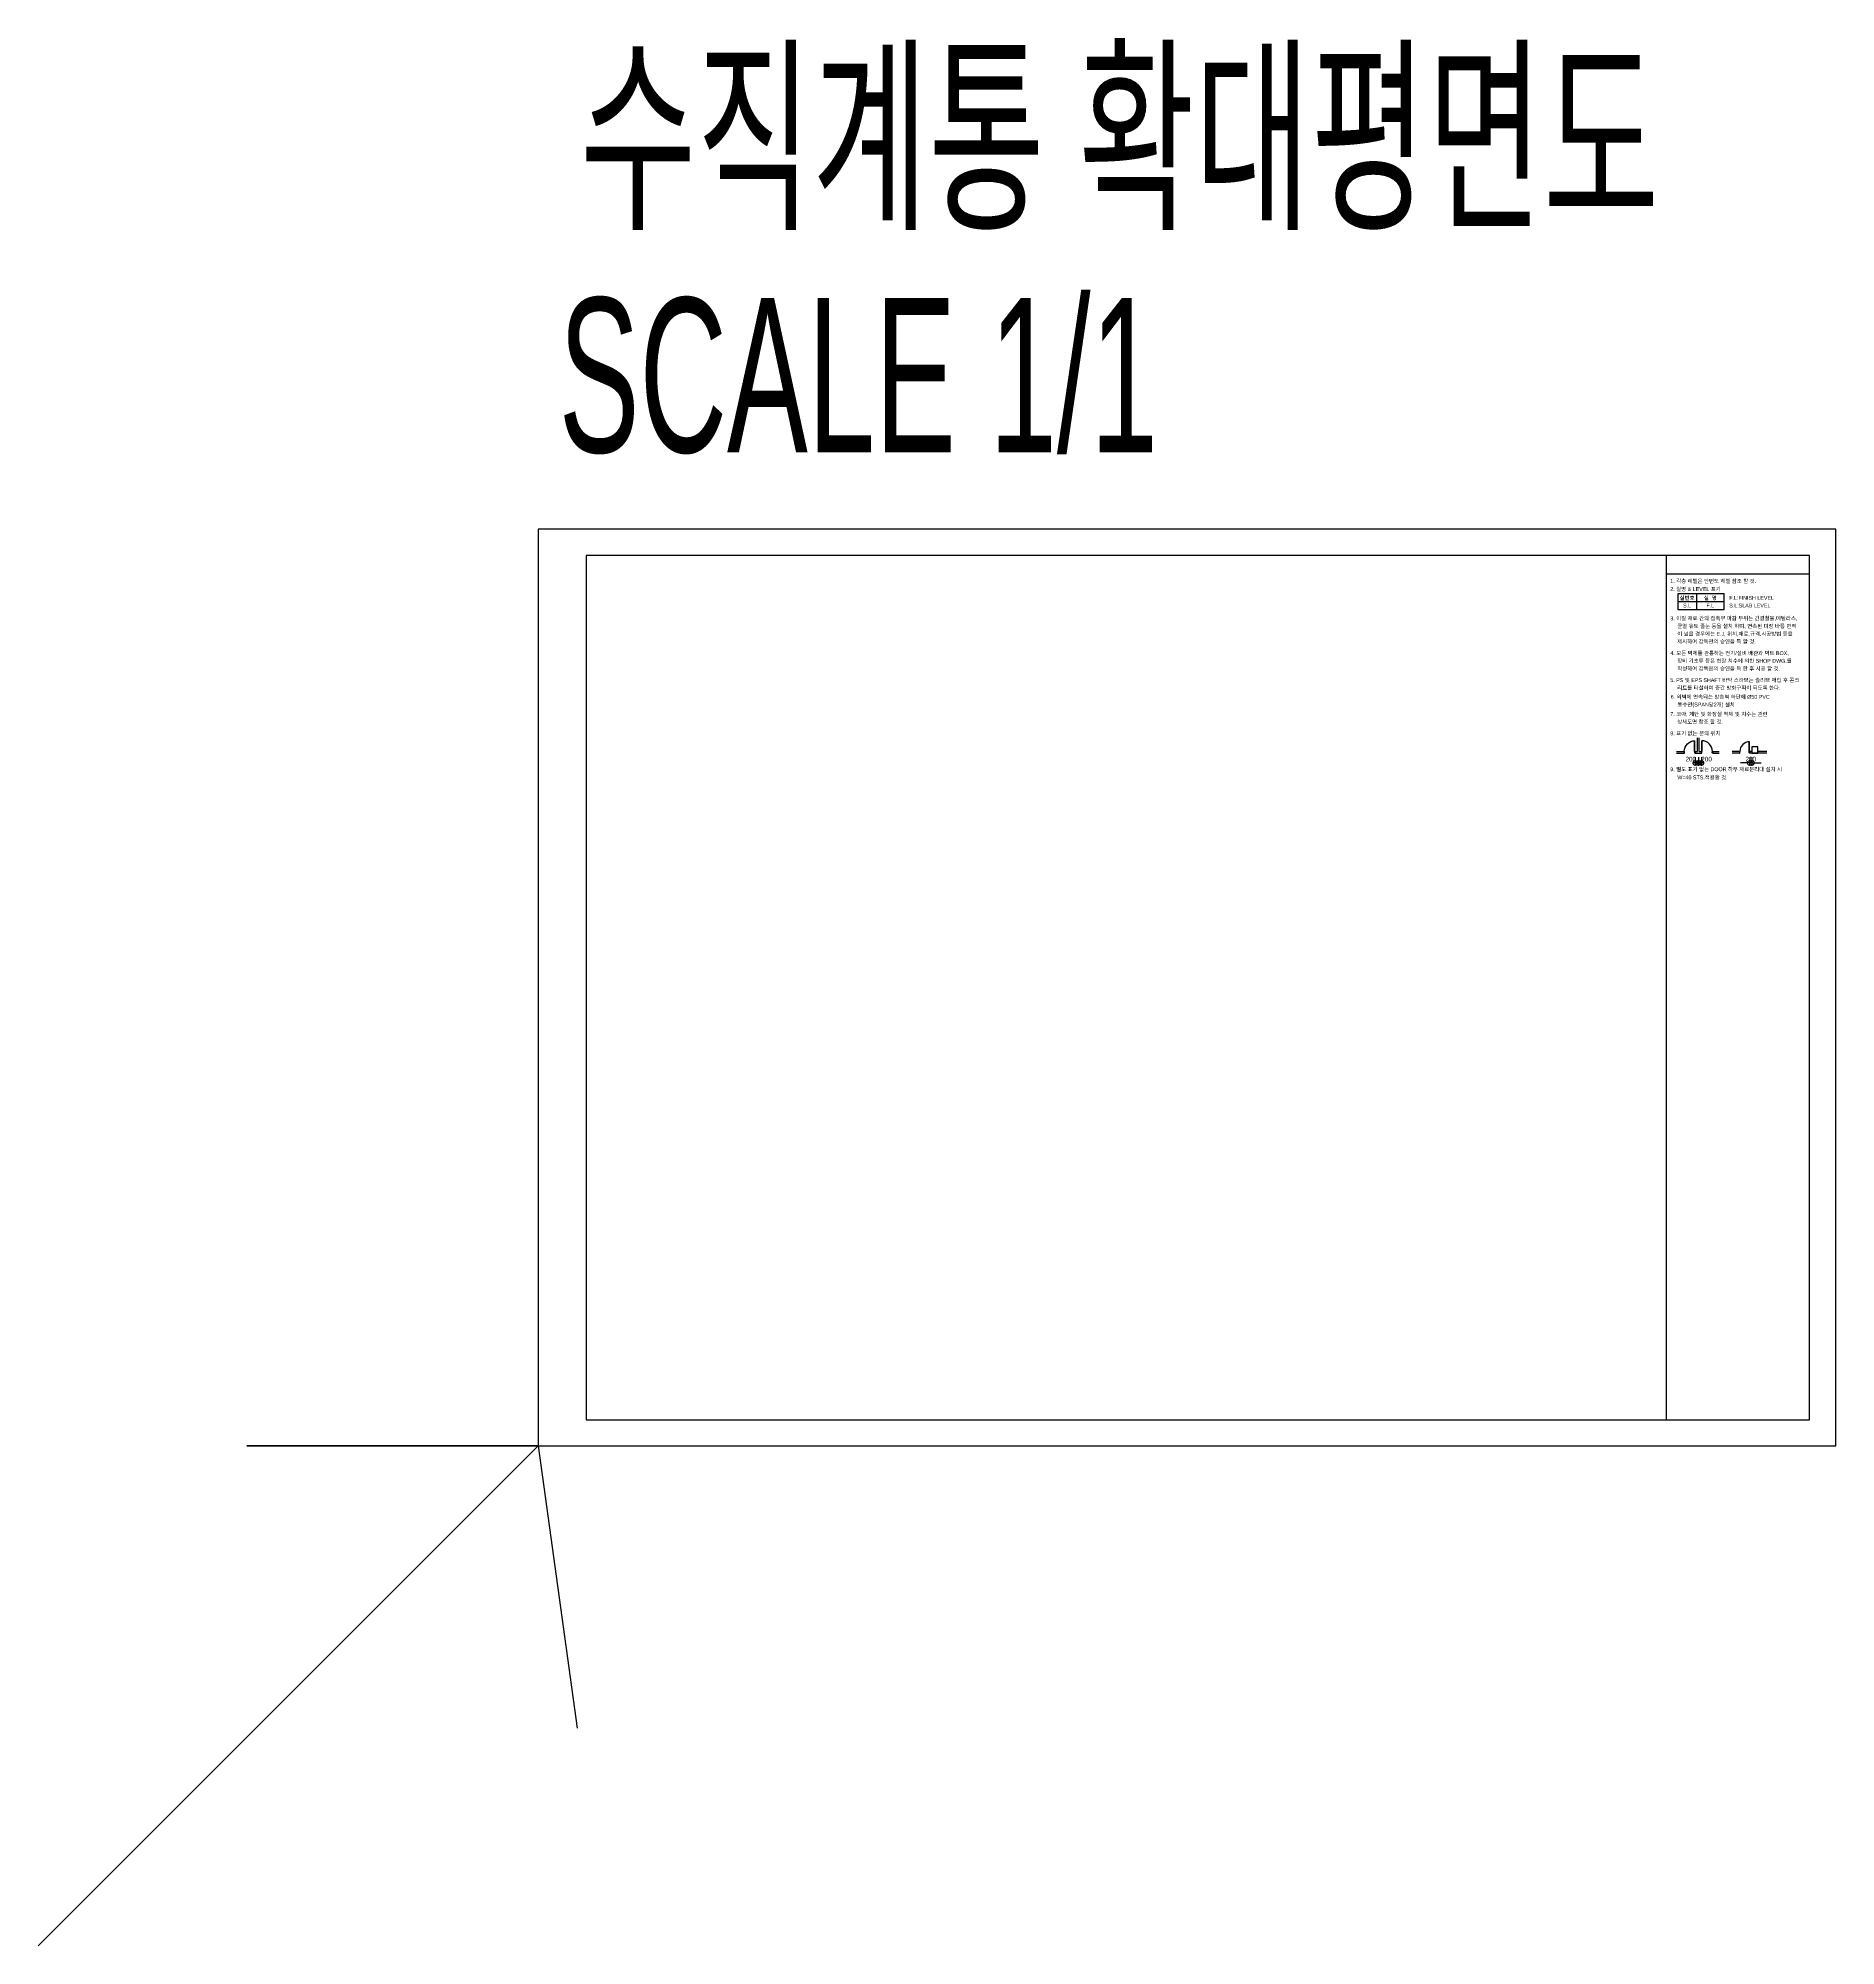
# Model space of a CAD drawing. Header units: millimetres. Extents: x -324 to 841, y -324 to 912.
import ezdxf
from ezdxf.enums import TextEntityAlignment as Align

# ---------------------------------------------------------------- set-up
doc = ezdxf.new("R2010")
doc.units = ezdxf.units.MM
doc.layers.get('0').update_dxf_attribs({"linetype": 'CONTINUOUS'})
doc.layers.get('Defpoints').update_dxf_attribs({"linetype": 'CONTINUOUS'})
doc.layers.add('A-DIM', color=7, linetype='CONTINUOUS')
doc.layers.add('A-TEXT-NOTE', color=7, linetype='CONTINUOUS')
doc.layers.add('NOPLOT', color=193, linetype='CONTINUOUS', plot=False)
doc.styles.add('Gdim', font='', dxfattribs={"width": 0.9})
doc.styles.add('Gtx', font='')
doc.styles.get('Gdim').set_extended_font_data('Dotum')
doc.styles.get('Gtx').set_extended_font_data('Dotum')
doc.dimstyles.new('Gdim1', dxfattribs={"dimtxt": 3, "dimasz": 6, "dimexe": 1.5, "dimexo": 2, "dimgap": 1, "dimtad": 1, "dimdec": 0, "dimzin": 0, "dimdsep": 46, "dimtxsty": 'Gdim', "dimblk": 'DOTSMALL', "dimcen": 1.5, "dimdle": 1.5, "dimclrd": 1, "dimclre": 1, "dimclrt": 256, "dimazin": 0, "dimtfac": 1, "dimtdec": 0, "dimtix": 1, "dimtmove": 2, "dimatfit": 3, "dimldrblk": 'DOTSMALL', "dimfxl": 1.5, "dimtolj": 1, "dimtzin": 0, "dimlwd": -1, "dimlwe": -1, "dimarcsym": 0})

# ---------------------------------------------------------------- blocks, each defined once
blk = doc.blocks.new('APD229')
for p, q in [((0, 96), (0, -96)), ((34, 96), (0, 96)), ((34, 96), (34, 1129)), ((34, 48), (34, 96)), ((48, 48), (34, 48)), ((48, -48), (48, 48)), ((72, 96), (72, 1128)), ((0, -96), (34, -96)), ((34, -96), (34, -48)), ((34, -48), (48, -48))]:
    blk.add_line(p, q)
blk.add_lwpolyline([(34, 96), (72, 96)])
blk.add_lwpolyline([(1100, 96), (1100, -96), (1066, -96), (1066, -48), (1052, -48), (1052, 48), (1066, 48), (1066, 96)], close=True)
blk.add_arc((1, 64), 1066, 1.73672, 88.26328)
blk = doc.blocks.new('APD227')
for p, q in [((0, 96), (0, -96)), ((34, 96), (0, 96)), ((34, 48), (34, 96)), ((48, 48), (34, 48)), ((48, -48), (48, 48)), ((72, 96), (72, 1028)), ((0, -96), (34, -96)), ((34, -96), (34, -48)), ((34, -48), (48, -48))]:
    blk.add_line(p, q)
blk.add_lwpolyline([(34, 96), (34, 1029, -0.3964514), (966, 96, -0.3964514)], format="xyb")
blk.add_lwpolyline([(34, 96), (72, 96)])
blk.add_lwpolyline([(1000, 96), (1000, -96), (966, -96), (966, -48), (952, -48), (952, 48), (966, 48), (966, 96)], close=True)
blk = doc.blocks.new('_DotSmall')
at = {"color": 0, "linetype": 'ByBlock', "const_width": 0.5}
blk.add_lwpolyline([(-0.0625, 0, 1), (0.0625, 0, 1)], format="xyb", close=True, dxfattribs=at)
blk = doc.blocks.new('*D5')
at = {"layer": 'A-DIM', "color": 1, "transparency": 16777216}
for p, q in [((785.2, 446.2), (785.2, 441)), ((786.5, 446.2), (786.5, 441)), ((785.2, 442.5), (779.2, 442.5)), ((786.5, 442.5), (785.2, 442.5)), ((786.5, 442.5), (792.5, 442.5))]:
    blk.add_line(p, q, dxfattribs=at)
at = {"layer": 'Defpoints', "color": 0, "transparency": 16777216}
for p in [(785.2, 448.2), (786.5, 448.2), (785.2, 442.5)]:
    blk.add_point(p, dxfattribs=at)
at = {"layer": 'A-DIM', "color": 1, "transparency": 16777216, "xscale": 6, "yscale": 6, "zscale": 6}
blk.add_blockref('_DotSmall', (785.2, 442.5), dxfattribs=at)
at = {"layer": 'A-DIM', "color": 1, "transparency": 16777216, "xscale": 6, "yscale": 6, "zscale": 6, "rotation": 180}
blk.add_blockref('_DotSmall', (786.5, 442.5), dxfattribs=at)
at = {"layer": 'A-DIM', "transparency": 16777216, "insert": (785.9, 445), "char_height": 3, "attachment_point": 5, "style": 'Gdim'}
blk.add_mtext('\\A1;200', dxfattribs=at)
blk = doc.blocks.new('*D6')
at = {"layer": 'A-DIM', "color": 1, "transparency": 16777216}
for p, q in [((749.9, 446.2), (749.9, 441)), ((751.9, 446.2), (751.9, 441)), ((753.4, 442.5), (748.4, 442.5))]:
    blk.add_line(p, q, dxfattribs=at)
at = {"layer": 'Defpoints', "color": 0, "transparency": 16777216}
for p in [(749.9, 448.2), (751.9, 448.2), (749.9, 442.5)]:
    blk.add_point(p, dxfattribs=at)
at = {"layer": 'A-DIM', "color": 1, "transparency": 16777216, "xscale": 6, "yscale": 6, "zscale": 6, "rotation": 180}
blk.add_blockref('_DotSmall', (749.9, 442.5), dxfattribs=at)
at = {"layer": 'A-DIM', "color": 1, "transparency": 16777216, "xscale": 6, "yscale": 6, "zscale": 6}
blk.add_blockref('_DotSmall', (751.9, 442.5), dxfattribs=at)
at = {"layer": 'A-DIM', "transparency": 16777216, "insert": (747, 445), "char_height": 3, "attachment_point": 5, "style": 'Gdim'}
blk.add_mtext('\\A1;200', dxfattribs=at)
blk = doc.blocks.new('*D7')
at = {"layer": 'A-DIM', "color": 1, "transparency": 16777216}
for p, q in [((751.9, 446.2), (751.9, 441)), ((753.9, 446.2), (753.9, 441)), ((755.4, 442.5), (750.4, 442.5))]:
    blk.add_line(p, q, dxfattribs=at)
at = {"layer": 'Defpoints', "color": 0, "transparency": 16777216}
for p in [(751.9, 448.2), (753.9, 448.2), (751.9, 442.5)]:
    blk.add_point(p, dxfattribs=at)
at = {"layer": 'A-DIM', "color": 1, "transparency": 16777216, "xscale": 6, "yscale": 6, "zscale": 6, "rotation": 180}
blk.add_blockref('_DotSmall', (751.9, 442.5), dxfattribs=at)
at = {"layer": 'A-DIM', "color": 1, "transparency": 16777216, "xscale": 6, "yscale": 6, "zscale": 6}
blk.add_blockref('_DotSmall', (753.9, 442.5), dxfattribs=at)
at = {"layer": 'A-DIM', "transparency": 16777216, "insert": (757.2, 445), "char_height": 3, "attachment_point": 5, "style": 'Gdim'}
blk.add_mtext('\\A1;200', dxfattribs=at)

msp = doc.modelspace()

# ---------------------------------------------------------------- linework, layer by layer
at = {"layer": 'A-TEXT-NOTE'}
for p, q in [((768.6, 547), (738.6, 547)), ((751.4, 449.9), (751.4, 458.8)), ((752.4, 449.9), (752.4, 458.8)), ((737.8, 449.9), (742.6, 449.9)), ((737.8, 448.9), (742.6, 448.9)), ((742.6, 448.9), (742.6, 449.9)), ((749.9, 448.9), (749.9, 449.9)), ((749.9, 449.9), (751.4, 449.9)), ((749.9, 448.9), (753.9, 448.9)), ((752.4, 449.9), (753.9, 449.9)), ((753.9, 448.9), (753.9, 449.9)), ((761.3, 448.9), (761.3, 449.9)), ((761.3, 449.9), (765.3, 449.9)), ((761.3, 448.9), (765.3, 448.9)), ((778.5, 449.9), (773.7, 449.9)), ((778.5, 448.9), (773.7, 448.9)), ((786.5, 449.9), (785.2, 449.9)), ((796.3, 448.9), (785.2, 448.9)), ((796.3, 449.9), (790.5, 449.9))]:
    msp.add_line(p, q, dxfattribs=at)
for points in [[(768.6, 552), (738.6, 552), (738.6, 542), (768.6, 542)], [(786.5, 452.9), (786.5, 448.9), (790.5, 448.9), (790.5, 452.9)]]:
    msp.add_lwpolyline(points, close=True, dxfattribs=at)
msp.add_lwpolyline([(750.6, 552), (750.6, 542)], dxfattribs=at)
at = {"layer": 'NOPLOT'}
for p, q in [((731, 577), (731, 17)), ((731, 565), (824, 565))]:
    msp.add_line(p, q, dxfattribs=at)
for points in [[(0, 0), (841, 0), (841, 594), (0, 594)], [(31, 17), (824, 17), (824, 577), (31, 577)]]:
    msp.add_lwpolyline(points, close=True, dxfattribs=at)
msp.add_lwpolyline([(-324.1, -323.9), (0, 0), (-188.9, 0), (0, 0), (25.3, -182.8)], dxfattribs=at)

# ---------------------------------------------------------------- block references
at = {"layer": 'A-TEXT-NOTE', "yscale": 0.006666666666666664, "zscale": 0.006666666666666664}
for name, p, xscale in [('APD229', (749.9, 449.4), -0.006666666666666664), ('APD229', (753.9, 449.4), 0.006666666666666664), ('APD227', (785.2, 449.4), -0.006666666666666664)]:
    msp.add_blockref(name, p, dxfattribs=dict(at, xscale=xscale))

# ---------------------------------------------------------------- texts
at = {"layer": 'A-TEXT-NOTE', "color": 3, "style": 'Gtx', "width": 0.6}
for s, p in [('수직계통 확대평면도', (27.1, 848.4)), ('SCALE 1/1', (13.3, 693.8))]:
    msp.add_text(s, height=100, dxfattribs=at).set_placement(p, align=Align.MIDDLE_LEFT)
at = {"layer": 'A-TEXT-NOTE', "style": 'Gtx'}
for s, p in [('2. 실명 & LEVEL 표기', (733.7, 555.2)), ('1. 각층 레벨은 단면도 레벨 참조 할 것.', (733.7, 560.4)), ('S.L:SLAB LEVEL', (771.9, 544.5)), ('F.L:FINISH LEVEL', (771.9, 549.5)), ('3. 이질 재료 간의 접촉부 마감 부위는 긴결철물,메탈라스,', (733.7, 536.2)), ('균열 유도 줄눈 등을 설치 하며, 연속된 미장 바름 면적', (738.2, 531.2)), ('제시하여 감독관의 승인을 득 할 것.', (738.2, 521.2)), ('이 넓을 경우에는 E.J, 위치,재료,규격,시공방법 등을', (738.2, 526.2)), ('4. 모든 벽체를 관통하는 전기/설비 배관과 덕트 BOX,', (733.7, 513.7)), ('장비 기초류 등은 현장 치수에 의한 SHOP DWG.를', (738.2, 508.7)), ('5. PS 및 EPS SHAFT 바닥 스라브는 슬리브 매입 후 콘크', (733.7, 496.2)), ('작성하여 감독원의 승인을 득 한 후 시공 할 것.', (738.2, 503.7)), ('리트를 타설하여 층간 방화구획이 되도록 한다.', (738.2, 491.2)), ('7. 코아, 계단 및 화장실 벽체 및 치수는 관련', (733.7, 474.2)), ('상세도면 참조 할 것.', (738.2, 469.2)), ('8. 표기 없는 문의 위치', (733.7, 461.7))]:
    msp.add_text(s, height=2.5, dxfattribs=at).set_placement(p, align=Align.MIDDLE_LEFT)
for s, p in [('실번호', (744.6, 549.5)), ('S.L', (744.6, 544.5)), ('실  명', (759.6, 549.5)), ('F.L', (759.6, 544.5))]:
    msp.add_text(s, height=2.5, dxfattribs=at).set_placement(p, align=Align.MIDDLE)
for s, p in [('실번호', (744.6, 549.5)), ('S.L', (744.6, 544.5)), ('실  명', (759.6, 549.5)), ('F.L', (759.6, 544.5))]:
    msp.add_text(s, height=2.5, dxfattribs=at).set_placement(p, align=Align.MIDDLE_CENTER)
for s, p in [('6. 외벽에 연속되는 방습벽 하단에 Ø50 PVC', (734, 484.1)), ('통수관(SPAN당2개) 설치', (738.4, 479.1)), ('9. 별도 표기 없는 DOOR 하부 재료분리대 설치 시', (733.7, 437.2)), ('W=40 STS.적용할 것.', (738.3, 431.9))]:
    msp.add_text(s, height=2.5, dxfattribs=at).set_placement(p)

# ---------------------------------------------------------------- dimensions: what is measured, and where the dimension line sits
at = {"layer": 'A-DIM'}
for base, p1, p2, picture, middle in [((749.9, 442.5), (751.9, 448.2), (749.9, 448.2), '*D6', (747, 445)), ((751.9, 442.5), (753.9, 448.2), (751.9, 448.2), '*D7', (757.2, 445))]:
    dim = msp.add_linear_dim(base=base, p1=p1, p2=p2, text='200', dimstyle='Gdim1', dxfattribs=at)
    dim.commit()
    dim.dimension.update_dxf_attribs({"geometry": picture, "text_midpoint": middle, "dimtype": 160})
dim = msp.add_linear_dim(base=(785.2, 442.5), p1=(786.5, 448.2), p2=(785.2, 448.2), text='200', dimstyle='Gdim1', dxfattribs=at)
dim.commit()
dim.dimension.update_dxf_attribs({"geometry": '*D5', "text_midpoint": (785.9, 445)})

doc.saveas('drawing.dxf')
